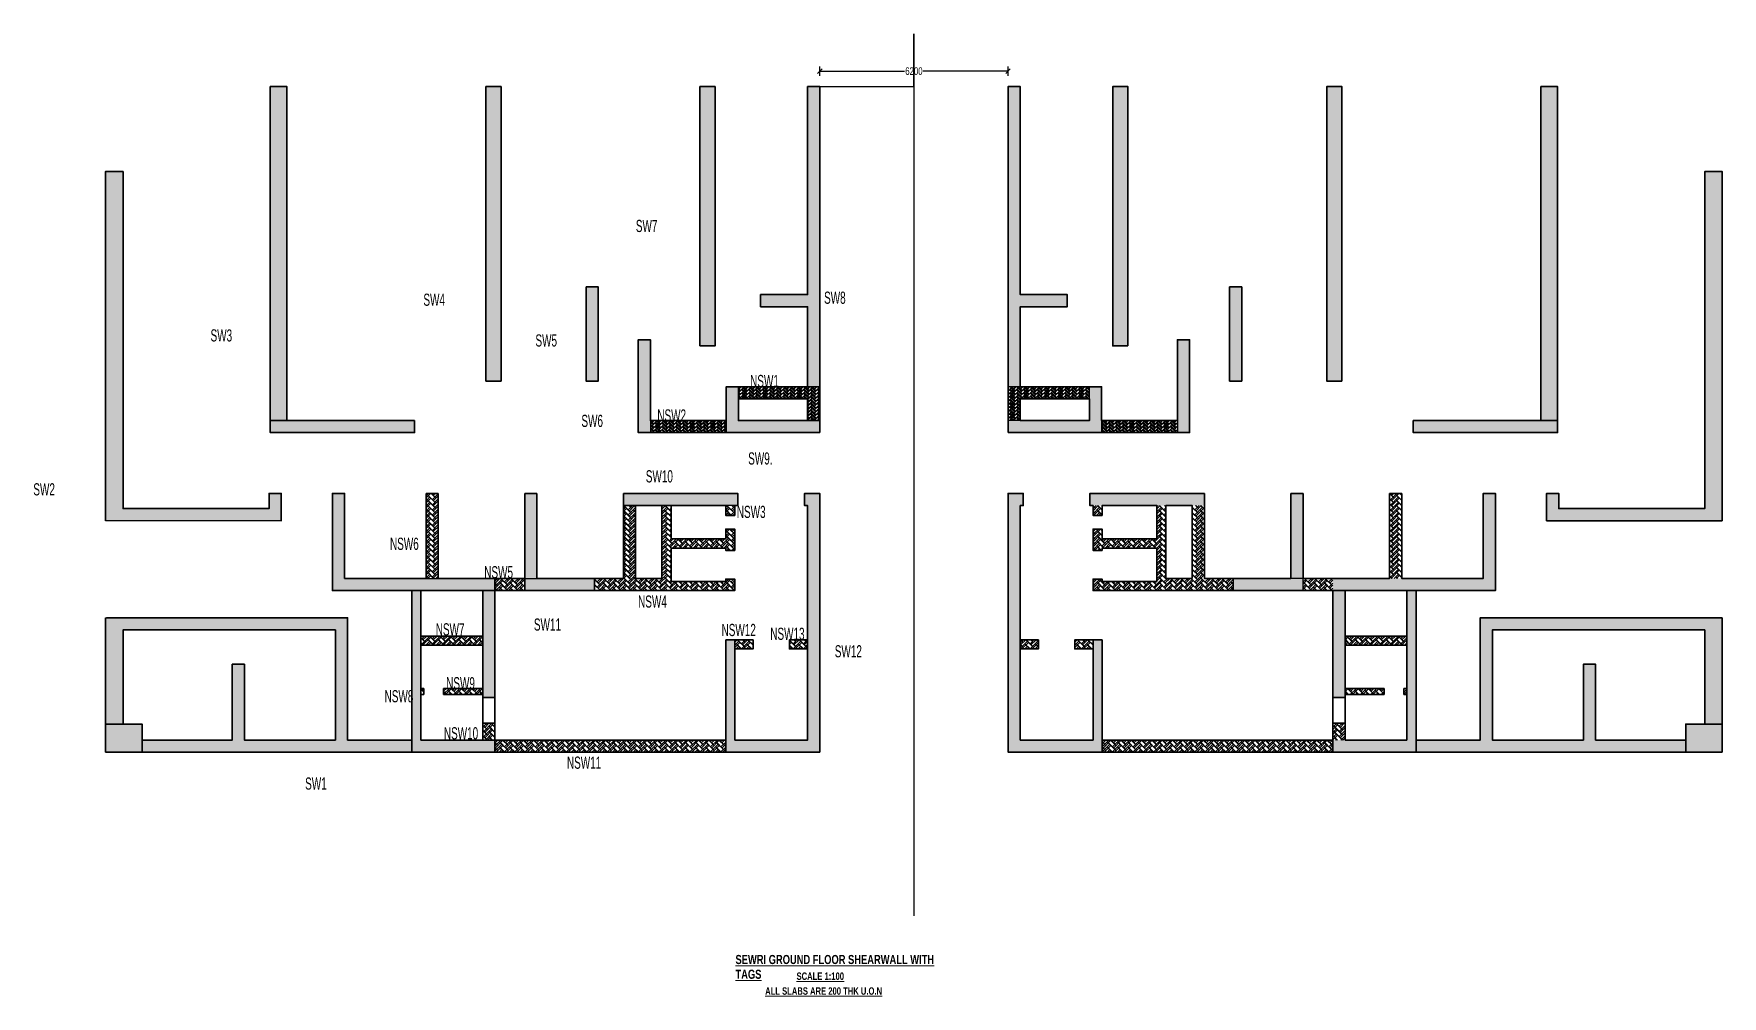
# Model space of a CAD drawing. Header units: millimetres. Extents: x 930 to 252251, y 37 to 96769.
# Drawn here: x 117755 to 173371, y 386 to 32092 of the extents above; entities that cross this region are included whole.
import ezdxf

# ---------------------------------------------------------------- set-up
doc = ezdxf.new("R2010")
doc.units = ezdxf.units.MM
doc.layers.add('changes', color=7, linetype='Continuous')
for name, color, linetype, lineweight in [('G-ANNO-TEXT', 231, 'Continuous', 9), ('S-BEAM-IDEN', 2, 'Continuous', 9), ('S-COL HATCH', 9, 'Continuous', 0), ('S-COLS', 5, 'Continuous', 35)]:
    doc.layers.add(name, color=color, linetype=linetype, lineweight=lineweight)
doc.styles.add('SOBHA', font='swisscl.ttf')
doc.styles.add('Swis721 LtCn BT', font='swisscl.ttf', dxfattribs={"width": 0.9, "height": 233.355162})
doc.styles.add('Swis721 LtCn BT_2', font='swisscl.ttf', dxfattribs={"height": 244.992296})
doc.dimstyles.new('S-100', dxfattribs={"dimscale": 100, "dimtxt": 2.5, "dimasz": 1.5, "dimexe": 1.5, "dimexo": 1.5, "dimgap": 0.1, "dimtad": 0, "dimdec": 0, "dimrnd": 0.0005, "dimzin": 0, "dimdsep": 46, "dimtxsty": 'SOBHA', "dimblk": 'OBLIQUE', "dimcen": 0.09, "dimclrd": 8, "dimclre": 8, "dimclrt": 6, "dimadec": 0, "dimazin": 0, "dimtfac": 1, "dimtdec": 0, "dimtofl": 0, "dimtmove": 0, "dimatfit": 3, "dimfxl": 1.5, "dimfxlon": 1, "dimtolj": 1, "dimtzin": 0, "dimlwd": -1, "dimlwe": -1, "dimarcsym": 0})
pattern_1 = [(45, (-31845981.77, 21029843.76), (0, 113.13708499), [240, -80]), (135, (-31845925.2, 21029900.325), (9e-15, 113.13708499), [240, -80])]
pattern_2 = [(45, (-31674325.44, 20743236.1), (0, 169.7056275), [360, -120]), (135, (-31674240.59, 20743320.95), (1e-14, 169.7056275), [360, -120])]
pattern_3 = [(45, (-31674325.44, 20691307.1), (0, 169.7056275), [360, -120]), (135, (-31674240.59, 20691391.95), (1e-14, 169.7056275), [360, -120])]
pattern_4 = [(45, (-31674325.445, 20743236.1), (0, 113.13708499), [240, -80]), (135, (-31674268.88, 20743292.665), (9e-15, 113.13708499), [240, -80])]
pattern_5 = [(45, (-31966103.18, 21022167.41), (0, 113.13708499), [240, -80]), (135, (-31966046.61, 21022223.98), (9e-15, 113.13708499), [240, -80])]
pattern_6 = [(45, (-31794446.85, 20735559.75), (0, 169.7056275), [360, -120]), (135, (-31794362, 20735644.6), (1e-14, 169.7056275), [360, -120])]
pattern_7 = [(45, (-31794446.85, 20683630.75), (0, 169.7056275), [360, -120]), (135, (-31794362, 20683715.6), (1e-14, 169.7056275), [360, -120])]
pattern_8 = [(45, (-31794446.854, 20735559.75), (0, 113.13708499), [240, -80]), (135, (-31794390.286, 20735616.32), (9e-15, 113.13708499), [240, -80])]

msp = doc.modelspace()

# ---------------------------------------------------------------- texts
at = {"layer": 'G-ANNO-TEXT', "color": 6, "insert": (140869.7, 1745.6), "char_height": 300, "width": 6923.66, "attachment_point": 1, "line_spacing_factor": 0.971848, "style": 'Swis721 LtCn BT_2'}
msp.add_mtext('{\\fSwis721 LtCn BT|b1|i0|c0|p34;\\LSEWRI GROUND FLOOR SHEARWALL WITH TAGS }', dxfattribs=at)
at = {"layer": 'G-ANNO-TEXT', "color": 1, "char_height": 244.992, "attachment_point": 1, "line_spacing_factor": 0.971848, "style": 'Swis721 LtCn BT_2'}
for s, insert, width in [('{\\fSwis721 LtCn BT|b1|i0|c0|p34;\\LSCALE 1:100}', (142880.8, 1168.5), 1551.037), ('{\\fSwis721 LtCn BT|b1|i0|c0|p34;\\LALL SLABS ARE 200 THK U.O.N}', (141846.6, 679.6), 3728.693)]:
    msp.add_mtext(s, dxfattribs=dict(at, insert=insert, width=width))
at = {"layer": 'S-BEAM-IDEN', "color": 240, "true_color": 0xed1f24, "style": 'Swis721 LtCn BT', "width": 0.8}
for s, p in [('SW7', (137586.6, 25561.3)), ('SW4', (130588.9, 23130.3)), ('SW8', (143786.6, 23196.5)), ('SW3', (123578.2, 21955.3)), ('SW5', (134279.9, 21788.8)), ('NSW1', (141351.3, 20452.6)), ('SW6', (135793.6, 19139.7)), ('NSW2', (138293.9, 19318.2)), ('SW9.', (141286.9, 17901.9)), ('SW2', (117740.5, 16884.4)), ('SW10', (137914.7, 17312.9)), ('NSW3', (140913.3, 16141.9)), ('NSW6', (129489, 15090.3)), ('NSW5', (132593.2, 14153.9)), ('NSW4', (137661, 13188.3)), ('SW11', (134229.5, 12430.5)), ('NSW7', (130996.3, 12271.6)), ('NSW12', (140409.4, 12251)), ('NSW13', (142014.7, 12125.8)), ('SW12', (144139.2, 11550.1)), ('NSW9', (131339.1, 10497.7)), ('NSW8', (129310.4, 10068.9)), ('NSW10', (131263.7, 8848.4)), ('NSW11', (135317.8, 7879.8)), ('SW1', (126693.6, 7191.5))]:
    msp.add_text(s, height=400, rotation=360, dxfattribs=at).set_placement(p)

# ---------------------------------------------------------------- blocks, each defined once
blk = doc.blocks.new('_OBLIQUE')
at = {"color": 0, "linetype": 'ByBlock'}
blk.add_line((-0.5, -0.5), (0.5, 0.5), dxfattribs=at)
blk = doc.blocks.new('*D19')
at = {"layer": 'changes', "color": 8, "transparency": 16777216}
for p, q in [((143646, 30710), (143646, 31010)), ((143646, 30860), (146439, 30860)), ((149846, 30860), (147054, 30860)), ((149846, 30710), (149846, 31010))]:
    blk.add_line(p, q, dxfattribs=at)
at = {"layer": 'changes', "color": 8, "transparency": 16777216, "xscale": 150, "yscale": 150, "zscale": 150, "rotation": 180}
blk.add_blockref('_OBLIQUE', (143646, 30860), dxfattribs=at)
at = {"layer": 'changes', "color": 8, "transparency": 16777216, "xscale": 150, "yscale": 150, "zscale": 150}
blk.add_blockref('_OBLIQUE', (149846, 30860), dxfattribs=at)
at = {"layer": 'changes', "color": 6, "transparency": 16777216, "insert": (146746, 30860), "char_height": 250, "attachment_point": 5, "style": 'SOBHA'}
blk.add_mtext('\\A1;6200', dxfattribs=at)
blk = doc.blocks.new('A$C0921b736')
at = {"layer": 'S-COL HATCH', "transparency": 33554687}
h = blk.add_hatch(color=256, dxfattribs=at)
h.dxf.hatch_style = 1
h.paths.add_polyline_path([(5425, 11675), (5425, 11275), (10175, 11275), (10175, 11675)])
h.paths.add_polyline_path([(5425, 11675), (5975, 11675), (5975, 22675), (5425, 22675)])
h = blk.add_hatch(color=256, dxfattribs=at)
h.dxf.hatch_style = 1
h.paths.add_polyline_path([(12525, 12975), (13025, 12975), (13025, 22675), (12525, 22675)])
h = blk.add_hatch(color=256, dxfattribs=at)
h.dxf.hatch_style = 1
h.paths.add_polyline_path([(19575, 14135), (20075, 14135), (20075, 22675), (19575, 22675)])
h = blk.add_hatch(color=256, dxfattribs=at)
h.dxf.hatch_style = 1
h.paths.add_polyline_path([(23525, 22675), (23125, 22675), (23125, 15825), (21575, 15825), (21575, 15425), (23125, 15425), (23125, 12785), (23525, 12785)])
h = blk.add_hatch(color=256, dxfattribs=at)
h.dxf.hatch_style = 1
h.paths.add_polyline_path([(29725, 12785), (30125, 12785), (30125, 15425), (31675, 15425), (31675, 15825), (30125, 15825), (30125, 22675), (29725, 22675)])
h = blk.add_hatch(color=256, dxfattribs=at)
h.dxf.hatch_style = 1
h.paths.add_polyline_path([(33675, 14135), (33175, 14135), (33175, 22675), (33675, 22675)])
h = blk.add_hatch(color=256, dxfattribs=at)
h.dxf.hatch_style = 1
h.paths.add_polyline_path([(40725, 12975), (40225, 12975), (40225, 22675), (40725, 22675)])
h = blk.add_hatch(color=256, dxfattribs=at)
h.dxf.hatch_style = 1
h.paths.add_polyline_path([(43075, 11675), (43075, 11275), (47825, 11275), (47825, 11675)])
h.paths.add_polyline_path([(47825, 22675), (47275, 22675), (47275, 11675), (47825, 11675)])
h = blk.add_hatch(color=256, dxfattribs=at)
h.dxf.hatch_style = 1
h.paths.add_polyline_path([(5785, 8375), (5785, 9275), (5385, 9275), (5385, 8775), (575, 8775), (575, 19875), (0, 19879), (0, 8375)])
h = blk.add_hatch(color=256, dxfattribs=at)
h.dxf.hatch_style = 1
h.paths.add_polyline_path([(53250, 8375), (53250, 19875), (52675, 19875), (52675, 8775), (47865, 8775), (47865, 9275), (47465, 9275), (47465, 8375)])
h = blk.add_hatch(color=256, dxfattribs=at)
h.dxf.hatch_style = 1
h.paths.add_polyline_path([(15825, 12975), (16225, 12975), (16225, 16075), (15825, 16075)])
h = blk.add_hatch(color=256, dxfattribs=at)
h.dxf.hatch_style = 1
h.paths.add_polyline_path([(37425, 16075), (37025, 16075), (37025, 12975), (37425, 12975)])
h = blk.add_hatch(color=256, dxfattribs=at)
h.dxf.hatch_style = 1
h.paths.add_polyline_path([(17945, 14335), (17545, 14335), (17545, 11275), (17945, 11275), (17945, 11675)])
h = blk.add_hatch(color=256, dxfattribs=at)
h.dxf.hatch_style = 1
h.paths.add_polyline_path([(35305, 11675), (35305, 11275), (35705, 11275), (35705, 14335), (35305, 14335)])
h = blk.add_hatch(color=256, dxfattribs=at)
h.dxf.hatch_style = 1
h.paths.add_polyline_path([(23525, 11275), (23525, 11675), (23125, 11675), (20845, 11675), (20845, 12385), (20845, 12785), (20445, 12785), (20445, 11675), (20445, 11275)])
at = {"layer": 'S-COL HATCH'}
h = blk.add_hatch(dxfattribs=at)
h.set_pattern_fill('AR-HBONE', color=256, scale=20)
h.set_pattern_definition(pattern_8)
h.paths.add_polyline_path([(23125, 12385), (23125, 11692), (23125, 11692), (23125, 11675), (23525, 11675), (23525, 12785), (20845, 12785), (20845, 12485), (20845, 12385)])
at = {"layer": 'S-COL HATCH', "transparency": 33554687}
h = blk.add_hatch(color=256, dxfattribs=at)
h.dxf.hatch_style = 1
h.paths.add_polyline_path([(32805, 11275), (32805, 11675), (32805, 12785), (32405, 12785), (32405, 12385), (32405, 11675), (30125, 11675), (29725, 11675), (29725, 11275)])
at = {"layer": 'S-COL HATCH'}
h = blk.add_hatch(dxfattribs=at)
h.set_pattern_fill('AR-HBONE', color=256, scale=20)
h.set_pattern_definition(pattern_8)
h.paths.add_polyline_path([(30125, 12385), (30125, 11692), (30125, 11692), (30125, 11675), (29725, 11675), (29725, 12785), (32405, 12785), (32405, 12485), (32405, 12385)])
h = blk.add_hatch(dxfattribs=at)
h.set_pattern_fill('AR-HBONE', color=256, scale=20)
h.set_pattern_definition(pattern_5)
h.paths.add_polyline_path([(20445, 11275), (20445, 11675), (17945, 11675), (17945, 11275)])
h = blk.add_hatch(dxfattribs=at)
h.set_pattern_fill('AR-HBONE', color=256, scale=20)
h.set_pattern_definition(pattern_5)
h.paths.add_polyline_path([(35305, 11275), (35305, 11675), (32805, 11675), (32805, 11275)])
at = {"layer": 'S-COL HATCH', "transparency": 33554687}
h = blk.add_hatch(color=256, dxfattribs=at)
h.dxf.hatch_style = 1
h.paths.add_polyline_path([(12825, 6075), (12825, 6475), (7871, 6475), (7871, 9275), (7471, 9275), (7471, 6075)])
at = {"layer": 'S-COL HATCH'}
h = blk.add_hatch(dxfattribs=at)
h.set_pattern_fill('AR-HBONE', color=256, scale=30)
h.set_pattern_definition(pattern_6)
h.paths.add_polyline_path([(10555, 6475), (10955, 6475), (10955, 9275), (10555, 9275)])
at = {"layer": 'S-COL HATCH', "transparency": 33554687}
h = blk.add_hatch(color=256, dxfattribs=at)
h.dxf.hatch_style = 1
h.paths.add_polyline_path([(13805, 9275), (14205, 9275), (14205, 6475), (13805, 6475)])
h = blk.add_hatch(color=256, dxfattribs=at)
h.dxf.hatch_style = 1
h.paths.add_polyline_path([(17055, 9275), (20825, 9275), (20825, 8875), (17055, 8875)])
h = blk.add_hatch(color=256, dxfattribs=at)
h.dxf.hatch_style = 1
h.paths.add_polyline_path([(20725, 4450), (20425, 4450), (20425, 1150), (20425, 750), (23125, 750), (23525, 750), (23525, 1150), (23525, 1150), (23525, 9275), (23025, 9275), (23025, 8875), (23125, 8875), (23125, 1150), (23125, 1150), (20725, 1150), (20725, 1150)])
h = blk.add_hatch(color=256, dxfattribs=at)
h.dxf.hatch_style = 1
h.paths.add_polyline_path([(32525, 4450), (32825, 4450), (32825, 1150), (32825, 750), (30125, 750), (29725, 750), (29725, 1150), (29725, 1150), (29725, 9275), (30225, 9275), (30225, 8875), (30125, 8875), (30125, 1150), (30125, 1150), (32525, 1150), (32525, 1150)])
h = blk.add_hatch(color=256, dxfattribs=at)
h.dxf.hatch_style = 1
h.paths.add_polyline_path([(36195, 9275), (32425, 9275), (32425, 8875), (36195, 8875)])
h = blk.add_hatch(color=256, dxfattribs=at)
h.dxf.hatch_style = 1
h.paths.add_polyline_path([(39445, 9275), (39045, 9275), (39045, 6475), (39445, 6475)])
h = blk.add_hatch(color=256, dxfattribs=at)
h.dxf.hatch_style = 1
h.paths.add_polyline_path([(40425, 6075), (40425, 6475), (45379, 6475), (45379, 9275), (45779, 9275), (45779, 6075)])
at = {"layer": 'S-COL HATCH'}
h = blk.add_hatch(dxfattribs=at)
h.set_pattern_fill('AR-HBONE', color=256, scale=30)
h.set_pattern_definition(pattern_6)
h.paths.add_polyline_path([(42695, 6475), (42295, 6475), (42295, 9275), (42695, 9275)])
h = blk.add_hatch(dxfattribs=at)
h.set_pattern_fill('AR-HBONE', color=256, scale=30)
h.set_pattern_definition(pattern_6)
h.paths.add_polyline_path([(18325, 8875), (18625, 8875), (18625, 7775), (20425, 7775), (20425, 8100), (20725, 8100), (20725, 7398), (20425, 7398), (20425, 7475), (18625, 7475), (18625, 6375), (20425, 6375), (20425, 6453), (20725, 6453), (20725, 6075), (16105, 6075), (16105, 6475), (18325, 6475)])
h = blk.add_hatch(dxfattribs=at)
h.set_pattern_fill('AR-HBONE', color=256, scale=30)
h.set_pattern_definition(pattern_6)
h.paths.add_polyline_path([(17055, 6475), (17455, 6475), (17455, 8875), (17055, 8875)])
h = blk.add_hatch(dxfattribs=at)
h.set_pattern_fill('AR-HBONE', color=256, scale=30)
h.set_pattern_definition(pattern_6)
h.paths.add_polyline_path([(20425, 8875), (20725, 8875), (20725, 8550), (20425, 8550)])
h = blk.add_hatch(dxfattribs=at)
h.set_pattern_fill('AR-HBONE', color=256, scale=30)
h.set_pattern_definition(pattern_6)
h.paths.add_polyline_path([(34925, 8875), (34625, 8875), (34625, 7775), (32825, 7775), (32825, 8100), (32525, 8100), (32525, 7398), (32825, 7398), (32825, 7475), (34625, 7475), (34625, 6375), (32825, 6375), (32825, 6453), (32525, 6453), (32525, 6075), (37145, 6075), (37145, 6475), (34925, 6475)])
h = blk.add_hatch(dxfattribs=at)
h.set_pattern_fill('AR-HBONE', color=256, scale=30)
h.set_pattern_definition(pattern_6)
h.paths.add_polyline_path([(32825, 8875), (32525, 8875), (32525, 8550), (32825, 8550)])
h = blk.add_hatch(dxfattribs=at)
h.set_pattern_fill('AR-HBONE', color=256, scale=30)
h.set_pattern_definition(pattern_6)
h.paths.add_polyline_path([(36195, 6475), (35795, 6475), (35795, 8875), (36195, 8875)])
h = blk.add_hatch(dxfattribs=at)
h.set_pattern_fill('AR-HBONE', color=256, scale=30)
h.set_pattern_definition(pattern_6)
h.paths.add_polyline_path([(13805, 6475), (12825, 6475), (12825, 6075), (13805, 6075)])
at = {"layer": 'S-COL HATCH', "transparency": 33554687}
h = blk.add_hatch(color=256, dxfattribs=at)
h.dxf.hatch_style = 1
h.paths.add_polyline_path([(13805, 6475), (16105, 6475), (16105, 6075), (13805, 6075)])
h = blk.add_hatch(color=256, dxfattribs=at)
h.dxf.hatch_style = 1
h.paths.add_polyline_path([(39445, 6475), (37145, 6475), (37145, 6075), (39445, 6075)])
at = {"layer": 'S-COL HATCH'}
h = blk.add_hatch(dxfattribs=at)
h.set_pattern_fill('AR-HBONE', color=256, scale=30)
h.set_pattern_definition(pattern_6)
h.paths.add_polyline_path([(39445, 6475), (40425, 6475), (40425, 6075), (39445, 6075)])
at = {"layer": 'S-COL HATCH', "transparency": 33554687}
h = blk.add_hatch(color=256, dxfattribs=at)
h.dxf.hatch_style = 1
h.paths.add_polyline_path([(10385, 6075), (10085, 6075), (10085, 750), (10385, 750), (12825, 750), (12825, 1150), (10385, 1150), (10385, 2850), (10385, 2850), (10385, 2850)])
h = blk.add_hatch(color=256, dxfattribs=at)
h.dxf.hatch_style = 1
h.paths.add_polyline_path([(12825, 6075), (12425, 6075), (12425, 6075), (12425, 4575), (12425, 4575), (12425, 4275), (12425, 2550), (12825, 2550)])
h = blk.add_hatch(color=256, dxfattribs=at)
h.dxf.hatch_style = 1
h.paths.add_polyline_path([(40425, 6075), (40825, 6075), (40825, 6075), (40825, 4575), (40825, 4575), (40825, 4275), (40825, 2550), (40425, 2550)])
h = blk.add_hatch(color=256, dxfattribs=at)
h.dxf.hatch_style = 1
h.paths.add_polyline_path([(42865, 6075), (43165, 6075), (43165, 750), (42865, 750), (40425, 750), (40425, 1150), (42865, 1150), (42865, 2850), (42865, 2850), (42865, 2850)])
h = blk.add_hatch(color=256, dxfattribs=at)
h.dxf.hatch_style = 1
h.paths.add_polyline_path([(7571, 4775), (7571, 1150), (4571, 1150), (4571, 3648), (4171, 3648), (4171, 1150), (1200, 1150), (1200, 750), (10085, 750), (10085, 1150), (7971, 1150), (7971, 5175), (0, 5175), (0, 1675), (575, 1675), (575, 4775)])
h = blk.add_hatch(color=256, dxfattribs=at)
h.dxf.hatch_style = 1
h.paths.add_polyline_path([(52675, 4775), (52675, 1675), (53250, 1675), (53250, 5175), (45279, 5175), (45279, 1150), (43165, 1150), (43165, 750), (52050, 750), (52050, 1150), (49079, 1150), (49079, 3648), (48679, 3648), (48679, 1150), (45679, 1150), (45679, 4775)])
at = {"layer": 'S-COL HATCH'}
h = blk.add_hatch(dxfattribs=at)
h.set_pattern_fill('AR-HBONE', color=256, scale=30)
h.set_pattern_definition(pattern_6)
h.paths.add_polyline_path([(12425, 4575), (10385, 4575), (10385, 4275), (12425, 4275)])
h = blk.add_hatch(dxfattribs=at)
h.set_pattern_fill('AR-HBONE', color=256, scale=30)
h.set_pattern_definition(pattern_7)
h.paths.add_polyline_path([(21325, 4150), (21325, 4450), (20725, 4450), (20725, 4150)])
h.paths.add_polyline_path([(23125, 4150), (23125, 4450), (22525, 4450), (22525, 4150)])
h = blk.add_hatch(dxfattribs=at)
h.set_pattern_fill('AR-HBONE', color=256, scale=30)
h.set_pattern_definition(pattern_7)
h.paths.add_polyline_path([(32525, 4150), (32525, 4450), (31925, 4450), (31925, 4150)])
h.paths.add_polyline_path([(30725, 4150), (30725, 4450), (30125, 4450), (30125, 4150)])
h = blk.add_hatch(dxfattribs=at)
h.set_pattern_fill('AR-HBONE', color=256, scale=30)
h.set_pattern_definition(pattern_6)
h.paths.add_polyline_path([(40825, 4275), (42865, 4275), (42865, 4575), (40825, 4575)])
h = blk.add_hatch(dxfattribs=at)
h.set_pattern_fill('AR-HBONE', color=256, scale=30)
h.set_pattern_definition(pattern_6)
h.paths.add_polyline_path([(10485, 2850), (10385, 2850), (10385, 2650), (10485, 2650)])
h = blk.add_hatch(dxfattribs=at)
h.set_pattern_fill('AR-HBONE', color=256, scale=30)
h.set_pattern_definition(pattern_6)
h.paths.add_polyline_path([(11135, 2850), (11135, 2650), (12425, 2650), (12425, 2850)])
h = blk.add_hatch(dxfattribs=at)
h.set_pattern_fill('AR-HBONE', color=256, scale=30)
h.set_pattern_definition(pattern_6)
h.paths.add_polyline_path([(42115, 2850), (42115, 2650), (40825, 2650), (40825, 2850)])
h = blk.add_hatch(dxfattribs=at)
h.set_pattern_fill('AR-HBONE', color=256, scale=30)
h.set_pattern_definition(pattern_6)
h.paths.add_polyline_path([(42765, 2850), (42865, 2850), (42865, 2650), (42765, 2650)])
at = {"layer": 'S-COL HATCH', "transparency": 33554687}
h = blk.add_hatch(color=256, dxfattribs=at)
h.dxf.hatch_style = 1
h.paths.add_polyline_path([(0, 1675), (0, 750), (1200, 750), (1200, 1675)])
at = {"layer": 'S-COL HATCH'}
h = blk.add_hatch(dxfattribs=at)
h.set_pattern_fill('AR-HBONE', color=256, scale=30)
h.set_pattern_definition(pattern_6)
h.paths.add_polyline_path([(12825, 1700), (12425, 1700), (12425, 1150), (12825, 1150)])
h = blk.add_hatch(dxfattribs=at)
h.set_pattern_fill('AR-HBONE', color=256, scale=30)
h.set_pattern_definition(pattern_6)
h.paths.add_polyline_path([(40425, 1700), (40825, 1700), (40825, 1150), (40425, 1150)])
at = {"layer": 'S-COL HATCH', "transparency": 33554687}
h = blk.add_hatch(color=256, dxfattribs=at)
h.dxf.hatch_style = 1
h.paths.add_polyline_path([(53250, 1675), (53250, 750), (52050, 750), (52050, 1675)])
at = {"layer": 'S-COL HATCH'}
h = blk.add_hatch(dxfattribs=at)
h.set_pattern_fill('AR-HBONE', color=256, scale=30)
h.set_pattern_definition(pattern_6)
h.paths.add_polyline_path([(12825, 1150), (20425, 1150), (20425, 750), (12825, 750)])
h = blk.add_hatch(dxfattribs=at)
h.set_pattern_fill('AR-HBONE', color=256, scale=30)
h.set_pattern_definition(pattern_6)
h.paths.add_polyline_path([(40425, 1150), (32825, 1150), (32825, 750), (40425, 750)])
at = {"layer": 'changes'}
for p, q in [((20845, 12385), (20845, 12785)), ((23125, 12785), (23525, 12785)), ((30125, 12785), (29725, 12785)), ((32405, 12385), (32405, 12785)), ((17945, 11675), (17945, 11275)), ((20445, 11675), (20445, 11275)), ((23125, 11675), (23525, 11675)), ((30125, 11675), (29725, 11675)), ((32805, 11675), (32805, 11275)), ((35305, 11675), (35305, 11275))]:
    blk.add_line(p, q, dxfattribs=at)
for points in [[(13805, 6475), (16105, 6475), (16105, 6075), (13805, 6075)], [(39445, 6475), (37145, 6475), (37145, 6075), (39445, 6075)]]:
    blk.add_lwpolyline(points, close=True, dxfattribs=at)
at = {"layer": 'S-COLS'}
for p, q in [((20425, 4450), (20425, 1150)), ((20725, 4450), (20725, 1150)), ((32525, 4450), (32525, 1150)), ((32825, 4450), (32825, 1150)), ((12425, 2550), (12825, 2550)), ((40825, 2550), (40425, 2550)), ((12425, 1700), (12825, 1700)), ((40825, 1700), (40425, 1700)), ((20425, 1150), (20425, 750)), ((32825, 1150), (32825, 750))]:
    blk.add_line(p, q, dxfattribs=at)
for points in [[(5425, 11675), (5425, 22675), (5975, 22675), (5975, 11675), (5425, 11675)], [(23525, 11275), (23525, 22675), (23125, 22675), (23125, 15825), (21575, 15825), (21575, 15425), (23125, 15425), (23125, 12785), (20445, 12785), (20445, 11675), (17945, 11675), (17945, 14335), (17545, 14335), (17545, 11275), (23525, 11275)], [(29725, 11275), (29725, 22675), (30125, 22675), (30125, 15825), (31675, 15825), (31675, 15425), (30125, 15425), (30125, 12785), (32805, 12785), (32805, 11675), (35305, 11675), (35305, 14335), (35705, 14335), (35705, 11275), (29725, 11275)], [(47825, 11675), (47825, 22675), (47275, 22675), (47275, 11675), (47825, 11675)], [(17055, 9275), (20825, 9275), (20825, 8875), (20725, 8875), (20725, 8550), (20425, 8550), (20425, 8875), (19525, 8875), (18625, 8875), (18625, 7775), (20425, 7775), (20425, 8100), (20725, 8100), (20725, 7398), (20425, 7398), (20425, 7475), (18625, 7475), (18625, 6375), (19525, 6375), (20425, 6375), (20425, 6453), (20725, 6453), (20725, 6075), (18625, 6075), (18625, 6075), (7471, 6075), (7471, 9275), (7871, 9275), (7871, 6475), (10555, 6475), (10555, 9275)], [(10555, 9275), (10955, 9275)], [(10955, 9275), (10955, 6475), (13805, 6475), (13805, 9275)], [(13805, 9275), (14205, 9275)], [(14205, 9275), (14205, 6475), (17055, 6475), (17055, 9275)], [(23525, 1150), (23525, 9275), (23025, 9275), (23025, 8875), (23125, 8875), (23125, 1150), (20725, 1150)], [(29725, 1150), (29725, 9275), (30225, 9275), (30225, 8875), (30125, 8875), (30125, 1150), (32525, 1150)], [(36195, 9275), (32425, 9275), (32425, 8875), (32525, 8875), (32525, 8550), (32825, 8550), (32825, 8875), (33725, 8875), (34625, 8875), (34625, 7775), (32825, 7775), (32825, 8100), (32525, 8100), (32525, 7398), (32825, 7398), (32825, 7475), (34625, 7475), (34625, 6375), (33725, 6375), (32825, 6375), (32825, 6453), (32525, 6453), (32525, 6075), (34625, 6075), (34625, 6075), (45779, 6075), (45779, 9275), (45379, 9275), (45379, 6475), (42695, 6475), (42695, 9275)], [(39045, 9275), (39045, 6475), (36195, 6475), (36195, 9275)], [(39445, 9275), (39045, 9275)], [(42295, 9275), (42295, 6475), (39445, 6475), (39445, 9275)], [(42695, 9275), (42295, 9275)], [(10085, 6075), (10085, 750), (10385, 750)], [(10385, 1150), (10385, 6075)], [(12425, 6075), (12425, 1150)], [(12425, 750), (12825, 750), (12825, 6075)], [(40825, 750), (40425, 750), (40425, 6075)], [(40825, 6075), (40825, 1150)], [(43165, 6075), (43165, 750), (42865, 750)], [(42865, 1150), (42865, 6075)], [(0, 5175), (0, 1675), (575, 1675), (575, 4775), (7571, 4775), (7571, 1150), (4571, 1150), (4571, 3648), (4171, 3648), (4171, 1150), (1200, 1150), (1200, 750), (10085, 750)], [(10085, 1150), (7971, 1150), (7971, 5175), (25, 5175)], [(43165, 1150), (45279, 1150), (45279, 5175), (53250, 5175)], [(53250, 5175), (53250, 1675), (52675, 1675), (52675, 4775), (45679, 4775), (45679, 1150), (48679, 1150), (48679, 3648), (49079, 3648), (49079, 1150), (52050, 1150), (52050, 750), (43165, 750)], [(20725, 4150), (21325, 4150), (21325, 4450), (20425, 4450)], [(23125, 4150), (22525, 4150), (22525, 4450), (23125, 4450)], [(30125, 4150), (30725, 4150), (30725, 4450), (30125, 4450)], [(32525, 4150), (31925, 4150), (31925, 4450), (32825, 4450)], [(10485, 2850), (10385, 2850)], [(10485, 2650), (10485, 2850)], [(11135, 2850), (11135, 2650)], [(12425, 2850), (11135, 2850)], [(40825, 2850), (42115, 2850)], [(42115, 2850), (42115, 2650)], [(42765, 2650), (42765, 2850)], [(42765, 2850), (42865, 2850)], [(10385, 2650), (10485, 2650)], [(11135, 2650), (12425, 2650)], [(42115, 2650), (40825, 2650)], [(42865, 2650), (42765, 2650)], [(12425, 1150), (10385, 1150)], [(20425, 1150), (12825, 1150), (12825, 750), (23125, 750)], [(23125, 750), (23125, 750), (23525, 750), (23525, 1150)], [(30125, 750), (30125, 750), (29725, 750), (29725, 1150)], [(32825, 1150), (40425, 1150), (40425, 750), (30125, 750)], [(40825, 1150), (42865, 1150)], [(10385, 750), (12425, 750)], [(42865, 750), (40825, 750)]]:
    blk.add_lwpolyline(points, dxfattribs=at)
at = {"layer": 'S-COLS', "elevation": 0}
for points in [[(12525, 12975), (13025, 12975), (13025, 22675), (12525, 22675)], [(40725, 12975), (40225, 12975), (40225, 22675), (40725, 22675)], [(15825, 16075), (16225, 16075), (16225, 12975), (15825, 12975)], [(37425, 16075), (37025, 16075), (37025, 12975), (37425, 12975)], [(10175, 11675), (5425, 11675), (5425, 11275), (10175, 11275)], [(43075, 11675), (47825, 11675), (47825, 11275), (43075, 11275)], [(0, 750), (1200, 750), (1200, 1675), (0, 1675)], [(53250, 750), (52050, 750), (52050, 1675), (53250, 1675)]]:
    blk.add_lwpolyline(points, close=True, dxfattribs=at)
at = {"layer": 'S-COLS'}
for points in [[(19575, 14135), (20075, 14135), (20075, 22675), (19575, 22675)], [(33675, 14135), (33175, 14135), (33175, 22675), (33675, 22675)], [(0, 8379), (5785, 8375), (5785, 9275), (5385, 9275), (5385, 8775), (575, 8775), (575, 19875), (0, 19879)], [(53250, 8375), (47465, 8375), (47465, 9275), (47865, 9275), (47865, 8775), (52675, 8775), (52675, 19875), (53250, 19875)], [(23125, 12385), (20845, 12385), (20845, 11675), (23125, 11675)], [(30125, 12385), (32405, 12385), (32405, 11675), (30125, 11675)], [(17455, 6475), (18325, 6475), (18325, 8875), (17455, 8875)], [(35795, 6475), (34925, 6475), (34925, 8875), (35795, 8875)], [(12425, 4575), (10385, 4575), (10385, 4275), (12425, 4275)], [(40825, 4575), (42865, 4575), (42865, 4275), (40825, 4275)]]:
    blk.add_lwpolyline(points, close=True, dxfattribs=at)

# ---------------------------------------------------------------- dimensions: what is measured, and where the dimension line sits
at = {"layer": 'changes', "color": 240, "true_color": 0xed1f24}
dim = msp.add_linear_dim(base=(149846.4, 30860.1), p1=(143646.4, 30351.5, 0), p2=(149846.4, 30351.5, 0), dimstyle='S-100', dxfattribs=at)
dim.commit()
dim.dimension.update_dxf_attribs({"geometry": '*D19', "text_midpoint": (146746.4, 30860.1)})

# ---------------------------------------------------------------- hatches: boundary and pattern name
at = {"layer": 'S-COL HATCH', "true_color": 0xed1f24, "transparency": 33554687}
h = msp.add_hatch(color=240, dxfattribs=at)
h.dxf.hatch_style = 1
h.paths.add_polyline_path([(125546.4, 19351.6), (125546.4, 18951.5), (130296.4, 18951.5), (130296.4, 19351.6)])
h.paths.add_polyline_path([(125546.4, 19351.6), (126096.4, 19351.6), (126096.4, 30351.6), (125546.4, 30351.6)])
h = msp.add_hatch(color=240, dxfattribs=at)
h.dxf.hatch_style = 1
h.paths.add_polyline_path([(132646.4, 20651.6), (133146.4, 20651.6), (133146.4, 30351.6), (132646.4, 30351.6)])
h = msp.add_hatch(color=240, dxfattribs=at)
h.dxf.hatch_style = 1
h.paths.add_polyline_path([(139696.4, 21811.5), (140196.4, 21811.5), (140196.4, 30351.5), (139696.4, 30351.5)])
h = msp.add_hatch(color=240, dxfattribs=at)
h.dxf.hatch_style = 1
h.paths.add_polyline_path([(143646.4, 30351.5), (143246.4, 30351.5), (143246.4, 23501.5), (141696.4, 23501.5), (141696.4, 23101.5), (143246.4, 23101.5), (143246.4, 20461.5), (143646.4, 20461.5)])
h = msp.add_hatch(color=240, dxfattribs=at)
h.dxf.hatch_style = 1
h.paths.add_polyline_path([(149846.4, 20461.5), (150246.4, 20461.5), (150246.4, 23101.5), (151796.4, 23101.5), (151796.4, 23501.5), (150246.4, 23501.5), (150246.4, 30351.5), (149846.4, 30351.5)])
h = msp.add_hatch(color=240, dxfattribs=at)
h.dxf.hatch_style = 1
h.paths.add_polyline_path([(153796.4, 21811.5), (153296.4, 21811.5), (153296.4, 30351.5), (153796.4, 30351.5)])
h = msp.add_hatch(color=240, dxfattribs=at)
h.dxf.hatch_style = 1
h.paths.add_polyline_path([(160846.4, 20651.6), (160346.4, 20651.6), (160346.4, 30351.6), (160846.4, 30351.6)])
h = msp.add_hatch(color=240, dxfattribs=at)
h.dxf.hatch_style = 1
h.paths.add_polyline_path([(163196.4, 19351.6), (163196.4, 18951.5), (167946.4, 18951.5), (167946.4, 19351.6)])
h.paths.add_polyline_path([(167946.4, 30351.6), (167396.4, 30351.6), (167396.4, 19351.6), (167946.4, 19351.6)])
h = msp.add_hatch(color=240, dxfattribs=at)
h.dxf.hatch_style = 1
h.paths.add_polyline_path([(125906.5, 16051.5), (125906.5, 16951.5), (125506.4, 16951.5), (125506.4, 16451.5), (120696.4, 16451.5), (120696.4, 27551.6), (120121.5, 27554.9), (120121.4, 16051.5)])
h = msp.add_hatch(color=240, dxfattribs=at)
h.dxf.hatch_style = 1
h.paths.add_polyline_path([(173371.4, 16051.5), (173371.4, 27551.6), (172796.4, 27551.6), (172796.4, 16451.5), (167986.4, 16451.5), (167986.4, 16951.5), (167586.4, 16951.5), (167586.4, 16051.5)])
h = msp.add_hatch(color=240, dxfattribs=at)
h.dxf.hatch_style = 1
h.paths.add_polyline_path([(135946.4, 20651.6), (136346.4, 20651.6), (136346.4, 23751.5), (135946.4, 23751.5)])
h = msp.add_hatch(color=240, dxfattribs=at)
h.dxf.hatch_style = 1
h.paths.add_polyline_path([(157546.4, 23751.5), (157146.4, 23751.5), (157146.4, 20651.6), (157546.4, 20651.6)])
h = msp.add_hatch(color=240, dxfattribs=at)
h.dxf.hatch_style = 1
h.paths.add_polyline_path([(138066.4, 22011.5), (137666.4, 22011.5), (137666.4, 18951.5), (138066.4, 18951.5), (138066.4, 19351.5)])
h = msp.add_hatch(color=240, dxfattribs=at)
h.dxf.hatch_style = 1
h.paths.add_polyline_path([(155426.4, 19351.5), (155426.4, 18951.5), (155826.4, 18951.5), (155826.4, 22011.5), (155426.4, 22011.5)])
h = msp.add_hatch(color=240, dxfattribs=at)
h.dxf.hatch_style = 1
h.paths.add_polyline_path([(143646.4, 18951.5), (143646.4, 19351.5), (143246.4, 19351.5), (140966.4, 19351.5), (140966.4, 20061.5), (140966.4, 20461.5), (140566.4, 20461.5), (140566.4, 19351.5), (140566.4, 18951.5)])
at = {"layer": 'S-COL HATCH', "true_color": 0xed1f24}
h = msp.add_hatch(dxfattribs=at)
h.set_pattern_fill('AR-HBONE', color=240, scale=20)
h.set_pattern_definition(pattern_4)
h.paths.add_polyline_path([(143246.4, 20061.5), (143246.4, 19368.8), (143246.4, 19368.8), (143246.4, 19351.5), (143646.4, 19351.5), (143646.4, 20461.5), (140966.4, 20461.5), (140966.4, 20161.5), (140966.4, 20061.5)])
at = {"layer": 'S-COL HATCH', "true_color": 0xed1f24, "transparency": 33554687}
h = msp.add_hatch(color=240, dxfattribs=at)
h.dxf.hatch_style = 1
h.paths.add_polyline_path([(152926.4, 18951.5), (152926.4, 19351.5), (152926.4, 20461.5), (152526.4, 20461.5), (152526.4, 20061.5), (152526.4, 19351.5), (150246.4, 19351.5), (149846.4, 19351.5), (149846.4, 18951.5)])
at = {"layer": 'S-COL HATCH', "true_color": 0xed1f24}
h = msp.add_hatch(dxfattribs=at)
h.set_pattern_fill('AR-HBONE', color=240, scale=20)
h.set_pattern_definition(pattern_4)
h.paths.add_polyline_path([(150246.4, 20061.5), (150246.4, 19368.8), (150246.4, 19368.8), (150246.4, 19351.5), (149846.4, 19351.5), (149846.4, 20461.5), (152526.4, 20461.5), (152526.4, 20161.5), (152526.4, 20061.5)])
h = msp.add_hatch(dxfattribs=at)
h.set_pattern_fill('AR-HBONE', color=240, scale=20)
h.set_pattern_definition(pattern_1)
h.paths.add_polyline_path([(140566.4, 18951.5), (140566.4, 19351.5), (138066.4, 19351.5), (138066.4, 18951.5)])
h = msp.add_hatch(dxfattribs=at)
h.set_pattern_fill('AR-HBONE', color=240, scale=20)
h.set_pattern_definition(pattern_1)
h.paths.add_polyline_path([(155426.4, 18951.5), (155426.4, 19351.5), (152926.4, 19351.5), (152926.4, 18951.5)])
at = {"layer": 'S-COL HATCH', "true_color": 0xed1f24, "transparency": 33554687}
h = msp.add_hatch(color=240, dxfattribs=at)
h.dxf.hatch_style = 1
h.paths.add_polyline_path([(132946.4, 13751.5), (132946.4, 14151.5), (127992.1, 14151.5), (127992.1, 16951.5), (127592.1, 16951.5), (127592.1, 13751.5)])
at = {"layer": 'S-COL HATCH', "true_color": 0xed1f24}
h = msp.add_hatch(dxfattribs=at)
h.set_pattern_fill('AR-HBONE', color=240, scale=30)
h.set_pattern_definition(pattern_2)
h.paths.add_polyline_path([(130676.4, 14151.5), (131076.4, 14151.5), (131076.4, 16951.5), (130676.4, 16951.5)])
at = {"layer": 'S-COL HATCH', "true_color": 0xed1f24, "transparency": 33554687}
h = msp.add_hatch(color=240, dxfattribs=at)
h.dxf.hatch_style = 1
h.paths.add_polyline_path([(133926.4, 16951.5), (134326.4, 16951.5), (134326.4, 14151.5), (133926.4, 14151.5)])
h = msp.add_hatch(color=240, dxfattribs=at)
h.dxf.hatch_style = 1
h.paths.add_polyline_path([(137176.4, 16951.5), (140946.4, 16951.5), (140946.4, 16551.5), (137176.4, 16551.5)])
h = msp.add_hatch(color=240, dxfattribs=at)
h.dxf.hatch_style = 1
h.paths.add_polyline_path([(140846.4, 12126.3), (140546.4, 12126.4), (140546.4, 8826.4), (140546.4, 8426.3), (143246.4, 8426.3), (143646.4, 8426.3), (143646.4, 8826.3), (143646.4, 8826.3), (143646.4, 16951.5), (143146.4, 16951.5), (143146.4, 16551.5), (143246.4, 16551.5), (143246.4, 8826.3), (143246.4, 8826.3), (140846.4, 8826.3), (140846.4, 8826.3)])
h = msp.add_hatch(color=240, dxfattribs=at)
h.dxf.hatch_style = 1
h.paths.add_polyline_path([(152646.4, 12126.3), (152946.4, 12126.4), (152946.4, 8826.4), (152946.4, 8426.3), (150246.4, 8426.3), (149846.4, 8426.3), (149846.4, 8826.3), (149846.4, 8826.3), (149846.4, 16951.5), (150346.4, 16951.5), (150346.4, 16551.5), (150246.4, 16551.5), (150246.4, 8826.3), (150246.4, 8826.3), (152646.4, 8826.3), (152646.4, 8826.3)])
h = msp.add_hatch(color=240, dxfattribs=at)
h.dxf.hatch_style = 1
h.paths.add_polyline_path([(156316.4, 16951.5), (152546.4, 16951.5), (152546.4, 16551.5), (156316.4, 16551.5)])
h = msp.add_hatch(color=240, dxfattribs=at)
h.dxf.hatch_style = 1
h.paths.add_polyline_path([(159566.4, 16951.5), (159166.4, 16951.5), (159166.4, 14151.5), (159566.4, 14151.5)])
h = msp.add_hatch(color=240, dxfattribs=at)
h.dxf.hatch_style = 1
h.paths.add_polyline_path([(160546.4, 13751.5), (160546.4, 14151.5), (165500.8, 14151.5), (165500.8, 16951.5), (165900.8, 16951.5), (165900.8, 13751.5)])
at = {"layer": 'S-COL HATCH', "true_color": 0xed1f24}
h = msp.add_hatch(dxfattribs=at)
h.set_pattern_fill('AR-HBONE', color=240, scale=30)
h.set_pattern_definition(pattern_2)
h.paths.add_polyline_path([(162816.4, 14151.5), (162416.4, 14151.5), (162416.4, 16951.5), (162816.4, 16951.5)])
h = msp.add_hatch(dxfattribs=at)
h.set_pattern_fill('AR-HBONE', color=240, scale=30)
h.set_pattern_definition(pattern_2)
h.paths.add_polyline_path([(138446.4, 16551.5), (138746.4, 16551.5), (138746.4, 15451.5), (140546.4, 15451.5), (140546.4, 15776.5), (140846.4, 15776.5), (140846.4, 15074), (140546.4, 15074), (140546.4, 15151.5), (138746.4, 15151.5), (138746.4, 14051.5), (140546.4, 14051.5), (140546.4, 14129), (140846.4, 14129), (140846.4, 13751.5), (136226.4, 13751.5), (136226.4, 14151.5), (138446.4, 14151.5)])
h = msp.add_hatch(dxfattribs=at)
h.set_pattern_fill('AR-HBONE', color=240, scale=30)
h.set_pattern_definition(pattern_2)
h.paths.add_polyline_path([(137176.4, 14151.5), (137576.4, 14151.5), (137576.4, 16551.5), (137176.4, 16551.5)])
h = msp.add_hatch(dxfattribs=at)
h.set_pattern_fill('AR-HBONE', color=240, scale=30)
h.set_pattern_definition(pattern_2)
h.paths.add_polyline_path([(140546.4, 16551.5), (140846.4, 16551.5), (140846.4, 16226.5), (140546.4, 16226.5)])
h = msp.add_hatch(dxfattribs=at)
h.set_pattern_fill('AR-HBONE', color=240, scale=30)
h.set_pattern_definition(pattern_2)
h.paths.add_polyline_path([(155046.4, 16551.5), (154746.4, 16551.5), (154746.4, 15451.5), (152946.4, 15451.5), (152946.4, 15776.5), (152646.4, 15776.5), (152646.4, 15074), (152946.4, 15074), (152946.4, 15151.5), (154746.4, 15151.5), (154746.4, 14051.5), (152946.4, 14051.5), (152946.4, 14129), (152646.4, 14129), (152646.4, 13751.5), (157266.4, 13751.5), (157266.4, 14151.5), (155046.4, 14151.5)])
h = msp.add_hatch(dxfattribs=at)
h.set_pattern_fill('AR-HBONE', color=240, scale=30)
h.set_pattern_definition(pattern_2)
h.paths.add_polyline_path([(152946.4, 16551.5), (152646.4, 16551.5), (152646.4, 16226.5), (152946.4, 16226.5)])
h = msp.add_hatch(dxfattribs=at)
h.set_pattern_fill('AR-HBONE', color=240, scale=30)
h.set_pattern_definition(pattern_2)
h.paths.add_polyline_path([(156316.4, 14151.5), (155916.4, 14151.5), (155916.4, 16551.5), (156316.4, 16551.5)])
h = msp.add_hatch(dxfattribs=at)
h.set_pattern_fill('AR-HBONE', color=240, scale=30)
h.set_pattern_definition(pattern_2)
h.paths.add_polyline_path([(133926.4, 14151.5), (132946.4, 14151.5), (132946.4, 13751.5), (133926.4, 13751.5)])
at = {"layer": 'S-COL HATCH', "true_color": 0xed1f24, "transparency": 33554687}
h = msp.add_hatch(color=240, dxfattribs=at)
h.dxf.hatch_style = 1
h.paths.add_polyline_path([(133926.4, 14151.5), (136226.4, 14151.5), (136226.4, 13751.5), (133926.4, 13751.5)])
h = msp.add_hatch(color=240, dxfattribs=at)
h.dxf.hatch_style = 1
h.paths.add_polyline_path([(159566.4, 14151.5), (157266.4, 14151.5), (157266.4, 13751.5), (159566.4, 13751.5)])
at = {"layer": 'S-COL HATCH', "true_color": 0xed1f24}
h = msp.add_hatch(dxfattribs=at)
h.set_pattern_fill('AR-HBONE', color=240, scale=30)
h.set_pattern_definition(pattern_2)
h.paths.add_polyline_path([(159566.4, 14151.5), (160546.4, 14151.5), (160546.4, 13751.5), (159566.4, 13751.5)])
at = {"layer": 'S-COL HATCH', "true_color": 0xed1f24, "transparency": 33554687}
h = msp.add_hatch(color=240, dxfattribs=at)
h.dxf.hatch_style = 1
h.paths.add_polyline_path([(130506.4, 13751.5), (130206.5, 13751.5), (130206.5, 8426.3), (130506.5, 8426.3), (132946.4, 8426.3), (132946.4, 8826.3), (130506.5, 8826.3), (130506.5, 10526.3), (130506.5, 10526.3), (130506.5, 10526.4)])
h = msp.add_hatch(color=240, dxfattribs=at)
h.dxf.hatch_style = 1
h.paths.add_polyline_path([(132946.4, 13751.5), (132546.4, 13751.5), (132546.4, 13751.5), (132546.4, 12251.5), (132546.4, 12251.5), (132546.4, 11951.5), (132546.4, 10226.5), (132946.4, 10226.5)])
h = msp.add_hatch(color=240, dxfattribs=at)
h.dxf.hatch_style = 1
h.paths.add_polyline_path([(160546.4, 13751.5), (160946.4, 13751.5), (160946.4, 13751.5), (160946.4, 12251.5), (160946.4, 12251.5), (160946.4, 11951.5), (160946.4, 10226.5), (160546.4, 10226.5)])
h = msp.add_hatch(color=240, dxfattribs=at)
h.dxf.hatch_style = 1
h.paths.add_polyline_path([(162986.4, 13751.5), (163286.4, 13751.5), (163286.4, 8426.3), (162986.4, 8426.3), (160546.4, 8426.3), (160546.4, 8826.3), (162986.4, 8826.3), (162986.4, 10526.3), (162986.4, 10526.3), (162986.4, 10526.4)])
h = msp.add_hatch(color=240, dxfattribs=at)
h.dxf.hatch_style = 1
h.paths.add_polyline_path([(127692.1, 12451.5), (127692.1, 8826.3), (124692.1, 8826.3), (124692.1, 11324.2), (124292.1, 11324.2), (124292.1, 8826.3), (121321.4, 8826.3), (121321.4, 8426.3), (130206.5, 8426.3), (130206.5, 8826.4), (128092.1, 8826.3), (128092.1, 12851.5), (120121.4, 12851.5), (120121.4, 9351.2), (120696.4, 9351.2), (120696.4, 12451.5)])
h = msp.add_hatch(color=240, dxfattribs=at)
h.dxf.hatch_style = 1
h.paths.add_polyline_path([(172796.4, 12451.5), (172796.4, 9351.2), (173371.4, 9351.2), (173371.4, 12851.5), (165400.8, 12851.5), (165400.8, 8826.3), (163286.4, 8826.3), (163286.4, 8426.3), (172171.4, 8426.3), (172171.4, 8826.3), (169200.8, 8826.3), (169200.8, 11324.2), (168800.7, 11324.2), (168800.7, 8826.3), (165800.8, 8826.3), (165800.8, 12451.5)])
at = {"layer": 'S-COL HATCH', "true_color": 0xed1f24}
h = msp.add_hatch(dxfattribs=at)
h.set_pattern_fill('AR-HBONE', color=240, scale=30)
h.set_pattern_definition(pattern_2)
h.paths.add_polyline_path([(132546.4, 12251.5), (130506.5, 12251.5), (130506.5, 11951.5), (132546.4, 11951.5)])
h = msp.add_hatch(dxfattribs=at)
h.set_pattern_fill('AR-HBONE', color=240, scale=30)
h.set_pattern_definition(pattern_2)
h.paths.add_polyline_path([(160946.4, 11951.5), (162986.4, 11951.5), (162986.4, 12251.5), (160946.4, 12251.5)])
h = msp.add_hatch(dxfattribs=at)
h.set_pattern_fill('AR-HBONE', color=240, scale=30)
h.set_pattern_definition(pattern_3)
h.paths.add_polyline_path([(141446.4, 11826.3), (141446.4, 12126.3), (140846.4, 12126.3), (140846.4, 11826.4)])
h.paths.add_polyline_path([(143246.4, 11826.3), (143246.4, 12126.3), (142646.4, 12126.3), (142646.4, 11826.3)])
h = msp.add_hatch(dxfattribs=at)
h.set_pattern_fill('AR-HBONE', color=240, scale=30)
h.set_pattern_definition(pattern_3)
h.paths.add_polyline_path([(152646.4, 11826.4), (152646.4, 12126.3), (152046.4, 12126.3), (152046.4, 11826.3)])
h.paths.add_polyline_path([(150846.4, 11826.3), (150846.4, 12126.3), (150246.4, 12126.3), (150246.4, 11826.3)])
h = msp.add_hatch(dxfattribs=at)
h.set_pattern_fill('AR-HBONE', color=240, scale=30)
h.set_pattern_definition(pattern_2)
h.paths.add_polyline_path([(130606.5, 10526.3), (130506.5, 10526.3), (130506.5, 10326.3), (130606.5, 10326.3)])
h = msp.add_hatch(dxfattribs=at)
h.set_pattern_fill('AR-HBONE', color=240, scale=30)
h.set_pattern_definition(pattern_2)
h.paths.add_polyline_path([(131256.5, 10526.3), (131256.5, 10326.3), (132546.4, 10326.4), (132546.4, 10526.3)])
h = msp.add_hatch(dxfattribs=at)
h.set_pattern_fill('AR-HBONE', color=240, scale=30)
h.set_pattern_definition(pattern_2)
h.paths.add_polyline_path([(162236.4, 10526.3), (162236.4, 10326.3), (160946.4, 10326.4), (160946.4, 10526.3)])
h = msp.add_hatch(dxfattribs=at)
h.set_pattern_fill('AR-HBONE', color=240, scale=30)
h.set_pattern_definition(pattern_2)
h.paths.add_polyline_path([(162886.4, 10526.3), (162986.4, 10526.3), (162986.4, 10326.3), (162886.4, 10326.3)])
at = {"layer": 'S-COL HATCH', "true_color": 0xed1f24, "transparency": 33554687}
h = msp.add_hatch(color=240, dxfattribs=at)
h.dxf.hatch_style = 1
h.paths.add_polyline_path([(120121.4, 9351.2), (120121.4, 8426.3), (121321.4, 8426.3), (121321.4, 9351.2)])
at = {"layer": 'S-COL HATCH', "true_color": 0xed1f24}
h = msp.add_hatch(dxfattribs=at)
h.set_pattern_fill('AR-HBONE', color=240, scale=30)
h.set_pattern_definition(pattern_2)
h.paths.add_polyline_path([(132946.4, 9376.4), (132546.4, 9376.4), (132546.4, 8826.3), (132946.4, 8826.3)])
h = msp.add_hatch(dxfattribs=at)
h.set_pattern_fill('AR-HBONE', color=240, scale=30)
h.set_pattern_definition(pattern_2)
h.paths.add_polyline_path([(160546.4, 9376.4), (160946.4, 9376.4), (160946.4, 8826.3), (160546.4, 8826.3)])
at = {"layer": 'S-COL HATCH', "true_color": 0xed1f24, "transparency": 33554687}
h = msp.add_hatch(color=240, dxfattribs=at)
h.dxf.hatch_style = 1
h.paths.add_polyline_path([(173371.4, 9351.2), (173371.4, 8426.3), (172171.4, 8426.3), (172171.4, 9351.2)])
at = {"layer": 'S-COL HATCH', "true_color": 0xed1f24}
h = msp.add_hatch(dxfattribs=at)
h.set_pattern_fill('AR-HBONE', color=240, scale=30)
h.set_pattern_definition(pattern_2)
h.paths.add_polyline_path([(132946.4, 8826.3), (140546.4, 8826.3), (140546.4, 8426.3), (132946.4, 8426.3)])
h = msp.add_hatch(dxfattribs=at)
h.set_pattern_fill('AR-HBONE', color=240, scale=30)
h.set_pattern_definition(pattern_2)
h.paths.add_polyline_path([(160546.4, 8826.3), (152946.4, 8826.3), (152946.4, 8426.3), (160546.4, 8426.3)])

# ---------------------------------------------------------------- linework, layer by layer
at = {"layer": 'changes', "color": 240, "true_color": 0xed1f24}
for p, q in [((140966.4, 20061.5, 0), (140966.4, 20461.5, 0)), ((143246.4, 20461.5, 0), (143646.4, 20461.5, 0)), ((150246.4, 20461.5, 0), (149846.4, 20461.5, 0)), ((152526.4, 20061.5, 0), (152526.4, 20461.5, 0)), ((138066.4, 19351.5, 0), (138066.4, 18951.5, 0)), ((140566.4, 19351.5, 0), (140566.4, 18951.5, 0)), ((143246.4, 19351.5, 0), (143646.4, 19351.5, 0)), ((150246.4, 19351.5, 0), (149846.4, 19351.5, 0)), ((152926.4, 19351.5, 0), (152926.4, 18951.5, 0)), ((155426.4, 19351.5, 0), (155426.4, 18951.5, 0))]:
    msp.add_line(p, q, dxfattribs=at)
at = {"layer": 'changes', "color": 240, "true_color": 0xed1f24, "elevation": 0}
for points in [[(143646.4, 30351.5), (146746.4, 30351.5), (146746.4, 32092.1), (146746.4, 3036.3)], [(131076.4, 14151.5), (131076.4, 16951.5), (130676.4, 16951.5), (130676.4, 14151.5), (131076.4, 14151.5)], [(132546.4, 12251.5), (130506.5, 12251.5), (130506.5, 11951.5), (132546.4, 11951.5), (132546.4, 12251.5)]]:
    msp.add_lwpolyline(points, dxfattribs=at)
for points in [[(125546.4, 30351.6), (126096.4, 30351.6), (126096.4, 19351.6), (130296.4, 19351.6), (130296.4, 18951.5), (125546.4, 18951.5)], [(132646.4, 30351.6), (133146.4, 30351.6), (133146.4, 20651.6), (132646.4, 20651.6)], [(139696.4, 21811.5), (139696.4, 30351.5), (140196.4, 30351.5), (140196.4, 21811.5)], [(143646.4, 20461.5), (143246.4, 20461.5), (143246.4, 23101.5), (141696.4, 23101.5), (141696.4, 23501.5), (143246.4, 23501.5), (143246.4, 30351.5), (143646.4, 30351.5)], [(120121.5, 27554.9), (120696.4, 27551.6), (120696.4, 16451.5), (125506.4, 16451.5), (125506.4, 16951.5), (125906.5, 16951.5), (125906.5, 16051.5), (120121.5, 16051.5)], [(135946.4, 23751.5), (136346.4, 23751.5), (136346.4, 20651.6), (135946.4, 20651.6)], [(137666.4, 22011.5), (138066.4, 22011.5), (138066.4, 18951.5), (137666.4, 18951.5)], [(140566.4, 20461.5), (140966.4, 20461.5), (140966.4, 19351.5), (143646.4, 19351.5), (143646.4, 18951.5), (140566.4, 18951.5)], [(140966.4, 20461.5), (143646.4, 20461.5), (143646.4, 19351.5), (143246.4, 19351.5), (143246.4, 20061.5), (140966.4, 20061.5)], [(140566.4, 19351.5), (138066.4, 19351.5), (138066.4, 18951.5), (140566.4, 18951.5)], [(120121.4, 9351.2), (120121.4, 12851.5), (128092.1, 12851.5), (128092.1, 8826.3), (130206.5, 8826.4), (130206.5, 13751.5), (127592.1, 13751.5), (127592.1, 16951.5), (127992.1, 16951.5), (127992.1, 14151.5), (132946.3, 14151.5), (132946.4, 10226.5), (132546.4, 10226.5), (132546.4, 13751.5), (130506.4, 13751.5), (130506.5, 8826.3), (132946.4, 8826.3), (132946.4, 8426.3), (121321.4, 8426.3), (121321.4, 8826.3), (124292.1, 8826.3), (124292.1, 11324.2), (124692.1, 11324.2), (124692.1, 8826.3), (127692.1, 8826.3), (127692.1, 12451.5), (120696.4, 12451.5), (120696.4, 9351.2), (121321.4, 9351.2), (121321.4, 8426.3), (120121.4, 8426.3)], [(133926.4, 16951.5), (134326.4, 16951.5), (134326.4, 14151.5), (136226.4, 14151.5), (136226.4, 13751.5), (133926.4, 13751.5)], [(137176.4, 16951.5), (140946.4, 16951.5), (140946.4, 16551.5), (137176.4, 16551.5)], [(143146.4, 16551.5), (143146.4, 16951.5), (143646.4, 16951.5), (143646.4, 8426.3), (140546.4, 8426.3), (140546.4, 12126.4), (140846.4, 12126.4), (140846.4, 8826.4), (143246.4, 8826.4), (143246.4, 16551.5)], [(136226.4, 14151.5), (137176.4, 14151.5), (137176.4, 16551.5), (137576.4, 16551.5), (137576.4, 14151.5), (138446.4, 14151.5), (138446.4, 16551.5), (138746.4, 16551.5), (138746.4, 15451.5), (140546.4, 15451.5), (140546.4, 15776.5), (140846.4, 15776.5), (140846.4, 15074), (140546.4, 15074), (140546.4, 15151.5), (138746.4, 15151.5), (138746.4, 14051.5), (140546.4, 14051.5), (140546.4, 14129), (140846.4, 14129), (140846.4, 13751.5), (136226.4, 13751.5)], [(140546.4, 16551.5), (140546.4, 16226.5), (140846.4, 16226.5), (140846.4, 16551.5)], [(132946.3, 14151.5), (133926.4, 14151.5), (133926.4, 13751.5), (132946.4, 13751.5)], [(133926.4, 14151.5), (136226.4, 14151.5), (136226.4, 13751.5), (133926.4, 13751.5)], [(159566.4, 14151.5), (157266.4, 14151.5), (157266.4, 13751.5), (159566.4, 13751.5)], [(141446.4, 11826.3), (140846.4, 11826.3), (140846.4, 12126.3), (141446.4, 12126.3)], [(142646.4, 12126.3), (143246.4, 12126.3), (143246.4, 11826.3), (142646.4, 11826.3)], [(130506.5, 10526.3), (130606.5, 10526.3), (130606.5, 10326.3), (130506.5, 10326.3)], [(131256.5, 10526.3), (132546.4, 10526.3), (132546.4, 10326.4), (131256.5, 10326.4)], [(132546.4, 9376.4), (132946.4, 9376.4), (132946.4, 8826.3), (132546.4, 8826.3)], [(132946.4, 8826.3), (140546.4, 8826.3), (140546.4, 8426.3), (132946.4, 8426.3)]]:
    msp.add_lwpolyline(points, close=True, dxfattribs=at)
at = {"layer": 'S-COLS', "color": 240, "true_color": 0xed1f24}
for p, q in [((140546.4, 12126.4, 0), (140546.4, 8826.4, 0)), ((140846.4, 12126.3, 0), (140846.4, 8826.4, 0)), ((152646.4, 12126.3, 0), (152646.4, 8826.4, 0)), ((152946.4, 12126.4, 0), (152946.4, 8826.4, 0)), ((132546.4, 10226.5, 0), (132946.4, 10226.5, 0)), ((160946.4, 10226.5, 0), (160546.4, 10226.5, 0)), ((132546.4, 9376.4, 0), (132946.4, 9376.4, 0)), ((160946.4, 9376.4, 0), (160546.4, 9376.4, 0)), ((140546.4, 8826.4, 0), (140546.4, 8426.3, 0)), ((152946.4, 8826.4, 0), (152946.4, 8426.3, 0))]:
    msp.add_line(p, q, dxfattribs=at)
at = {"layer": 'S-COLS', "color": 240, "true_color": 0xed1f24, "elevation": 0}
for points in [[(125546.4, 19351.6), (125546.4, 30351.6), (126096.4, 30351.6), (126096.4, 19351.6), (125546.4, 19351.6)], [(143646.4, 18951.5), (143646.4, 30351.5), (143246.4, 30351.5), (143246.4, 23501.5), (141696.4, 23501.5), (141696.4, 23101.5), (143246.4, 23101.5), (143246.4, 20461.5), (140566.4, 20461.5), (140566.4, 19351.5), (138066.4, 19351.5), (138066.4, 22011.5), (137666.4, 22011.5), (137666.4, 18951.5), (143646.4, 18951.5)], [(149846.4, 18951.5), (149846.4, 30351.5), (150246.4, 30351.5), (150246.4, 23501.5), (151796.4, 23501.5), (151796.4, 23101.5), (150246.4, 23101.5), (150246.4, 20461.5), (152926.4, 20461.5), (152926.4, 19351.5), (155426.4, 19351.5), (155426.4, 22011.5), (155826.4, 22011.5), (155826.4, 18951.5), (149846.4, 18951.5)], [(167946.4, 19351.6), (167946.4, 30351.6), (167396.4, 30351.6), (167396.4, 19351.6), (167946.4, 19351.6)], [(137176.4, 16951.5), (140946.4, 16951.5), (140946.4, 16551.5), (140846.4, 16551.5), (140846.4, 16226.5), (140546.4, 16226.5), (140546.4, 16551.5), (139646.4, 16551.5), (138746.4, 16551.5), (138746.4, 15451.5), (140546.4, 15451.5), (140546.4, 15776.5), (140846.4, 15776.5), (140846.4, 15074), (140546.4, 15074), (140546.4, 15151.5), (138746.4, 15151.5), (138746.4, 14051.5), (139646.4, 14051.5), (140546.4, 14051.5), (140546.4, 14129), (140846.4, 14129), (140846.4, 13751.5), (138746.4, 13751.5), (138746.4, 13751.5), (127592.1, 13751.5), (127592.1, 16951.5), (127992.1, 16951.5), (127992.1, 14151.5), (130676.4, 14151.5), (130676.4, 16951.5)], [(130676.4, 16951.5), (131076.4, 16951.5)], [(131076.4, 16951.5), (131076.4, 14151.5), (133926.4, 14151.5), (133926.4, 16951.5)], [(133926.4, 16951.5), (134326.4, 16951.5)], [(134326.4, 16951.5), (134326.4, 14151.5), (137176.4, 14151.5), (137176.4, 16951.5)], [(143646.4, 8826.3), (143646.4, 16951.5), (143146.4, 16951.5), (143146.4, 16551.5), (143246.4, 16551.5), (143246.4, 8826.3), (140846.4, 8826.3)], [(149846.4, 8826.3), (149846.4, 16951.5), (150346.4, 16951.5), (150346.4, 16551.5), (150246.4, 16551.5), (150246.4, 8826.3), (152646.4, 8826.3)], [(156316.4, 16951.5), (152546.4, 16951.5), (152546.4, 16551.5), (152646.4, 16551.5), (152646.4, 16226.5), (152946.4, 16226.5), (152946.4, 16551.5), (153846.4, 16551.5), (154746.4, 16551.5), (154746.4, 15451.5), (152946.4, 15451.5), (152946.4, 15776.5), (152646.4, 15776.5), (152646.4, 15074), (152946.4, 15074), (152946.4, 15151.5), (154746.4, 15151.5), (154746.4, 14051.5), (153846.4, 14051.5), (152946.4, 14051.5), (152946.4, 14129), (152646.4, 14129), (152646.4, 13751.5), (154746.4, 13751.5), (154746.4, 13751.5), (165900.8, 13751.5), (165900.8, 16951.5), (165500.8, 16951.5), (165500.8, 14151.5), (162816.4, 14151.5), (162816.4, 16951.5)], [(159166.4, 16951.5), (159166.4, 14151.5), (156316.4, 14151.5), (156316.4, 16951.5)], [(159566.4, 16951.5), (159166.4, 16951.5)], [(162416.4, 16951.5), (162416.4, 14151.5), (159566.4, 14151.5), (159566.4, 16951.5)], [(162816.4, 16951.5), (162416.4, 16951.5)], [(130206.4, 13751.5), (130206.5, 8426.3), (130506.5, 8426.3)], [(130506.5, 8826.3), (130506.4, 13751.5)], [(132546.4, 13751.5), (132546.4, 8826.3)], [(132546.4, 8426.3), (132946.4, 8426.3), (132946.4, 13751.5)], [(160946.4, 8426.3), (160546.4, 8426.3), (160546.4, 13751.5)], [(160946.4, 13751.5), (160946.4, 8826.3)], [(163286.4, 13751.5), (163286.4, 8426.3), (162986.4, 8426.3)], [(162986.4, 8826.3), (162986.4, 13751.5)], [(120121.4, 12851.5), (120121.4, 9351.2), (120696.4, 9351.2), (120696.4, 12451.5), (127692.1, 12451.5), (127692.1, 8826.3), (124692.1, 8826.3), (124692.1, 11324.2), (124292.1, 11324.2), (124292.1, 8826.3), (121321.4, 8826.3), (121321.4, 8426.3), (130206.5, 8426.3)], [(130206.5, 8826.4), (128092.1, 8826.3), (128092.1, 12851.5), (120146.4, 12851.5)], [(163286.4, 8826.3), (165400.8, 8826.3), (165400.8, 12851.5), (173371.4, 12851.5)], [(173371.4, 12851.5), (173371.4, 9351.2), (172796.4, 9351.2), (172796.4, 12451.5), (165800.8, 12451.5), (165800.8, 8826.3), (168800.7, 8826.3), (168800.7, 11324.2), (169200.8, 11324.2), (169200.8, 8826.3), (172171.4, 8826.3), (172171.4, 8426.3), (163286.4, 8426.3)], [(140846.4, 11826.4), (141446.4, 11826.3), (141446.4, 12126.3), (140546.4, 12126.4)], [(143246.4, 11826.3), (142646.4, 11826.3), (142646.4, 12126.3), (143246.4, 12126.3)], [(150246.4, 11826.3), (150846.4, 11826.3), (150846.4, 12126.3), (150246.4, 12126.3)], [(152646.4, 11826.4), (152046.4, 11826.3), (152046.4, 12126.3), (152946.4, 12126.4)], [(130606.5, 10526.3), (130506.5, 10526.3)], [(130506.5, 10326.3), (130606.5, 10326.3)], [(130606.5, 10326.3), (130606.5, 10526.3)], [(131256.5, 10526.3), (131256.5, 10326.3)], [(132546.4, 10526.3), (131256.5, 10526.3)], [(131256.5, 10326.3), (132546.4, 10326.4)], [(160946.4, 10526.3), (162236.4, 10526.3)], [(162236.4, 10326.3), (160946.4, 10326.4)], [(162236.4, 10526.3), (162236.4, 10326.3)], [(162886.4, 10326.3), (162886.4, 10526.3)], [(162886.4, 10526.3), (162986.4, 10526.3)], [(162986.4, 10326.3), (162886.4, 10326.3)], [(132546.4, 8826.3), (130506.5, 8826.3)], [(130506.5, 8426.3), (132546.4, 8426.3)], [(140546.4, 8826.3), (132946.4, 8826.3), (132946.4, 8426.3), (143246.4, 8426.3)], [(143246.4, 8426.3), (143246.4, 8426.3), (143646.4, 8426.3), (143646.4, 8826.3)], [(150246.4, 8426.3), (150246.4, 8426.3), (149846.4, 8426.3), (149846.4, 8826.3)], [(152946.4, 8826.3), (160546.4, 8826.3), (160546.4, 8426.3), (150246.4, 8426.3)], [(160946.4, 8826.3), (162986.4, 8826.3)], [(162986.4, 8426.3), (160946.4, 8426.3)]]:
    msp.add_lwpolyline(points, dxfattribs=at)
for points in [[(132646.4, 20651.6), (133146.4, 20651.6), (133146.4, 30351.6), (132646.4, 30351.6)], [(139696.4, 21811.5), (140196.4, 21811.5), (140196.4, 30351.5), (139696.4, 30351.5)], [(153796.4, 21811.5), (153296.4, 21811.5), (153296.4, 30351.5), (153796.4, 30351.5)], [(160846.4, 20651.6), (160346.4, 20651.6), (160346.4, 30351.6), (160846.4, 30351.6)], [(120121.5, 16054.9), (125906.5, 16051.5), (125906.5, 16951.5), (125506.4, 16951.5), (125506.4, 16451.5), (120696.4, 16451.5), (120696.4, 27551.6), (120121.5, 27554.9)], [(173371.4, 16051.5), (167586.4, 16051.5), (167586.4, 16951.5), (167986.4, 16951.5), (167986.4, 16451.5), (172796.4, 16451.5), (172796.4, 27551.6), (173371.4, 27551.6)], [(135946.4, 23751.5), (136346.4, 23751.5), (136346.4, 20651.6), (135946.4, 20651.6)], [(157546.4, 23751.5), (157146.4, 23751.5), (157146.4, 20651.6), (157546.4, 20651.6)], [(143246.4, 20061.5), (140966.4, 20061.5), (140966.4, 19351.5), (143246.4, 19351.5)], [(150246.4, 20061.5), (152526.4, 20061.5), (152526.4, 19351.5), (150246.4, 19351.5)], [(130296.4, 19351.6), (125546.4, 19351.6), (125546.4, 18951.5), (130296.4, 18951.5)], [(163196.4, 19351.6), (167946.4, 19351.6), (167946.4, 18951.5), (163196.4, 18951.5)], [(137576.4, 14151.5), (138446.4, 14151.5), (138446.4, 16551.5), (137576.4, 16551.5)], [(155916.4, 14151.5), (155046.4, 14151.5), (155046.4, 16551.5), (155916.4, 16551.5)], [(132546.4, 12251.5), (130506.5, 12251.5), (130506.5, 11951.5), (132546.4, 11951.5)], [(160946.4, 12251.5), (162986.4, 12251.5), (162986.4, 11951.5), (160946.4, 11951.5)], [(120121.4, 8426.3), (121321.4, 8426.3), (121321.4, 9351.2), (120121.4, 9351.2)], [(173371.4, 8426.3), (172171.4, 8426.3), (172171.4, 9351.2), (173371.4, 9351.2)]]:
    msp.add_lwpolyline(points, close=True, dxfattribs=at)

# ---------------------------------------------------------------- block references
at = {"layer": 'changes'}
msp.add_blockref('A$C0921b736', (120121.4, 7676.3, 0), dxfattribs=at)

msp.set_redraw_order([(e.dxf.handle, doc.entitydb.next_handle()) for e in msp.query("TEXT MTEXT ATTDEF DIMENSION ARC_DIMENSION")])  # texts and dimensions are drawn at this point

doc.saveas('drawing.dxf')
